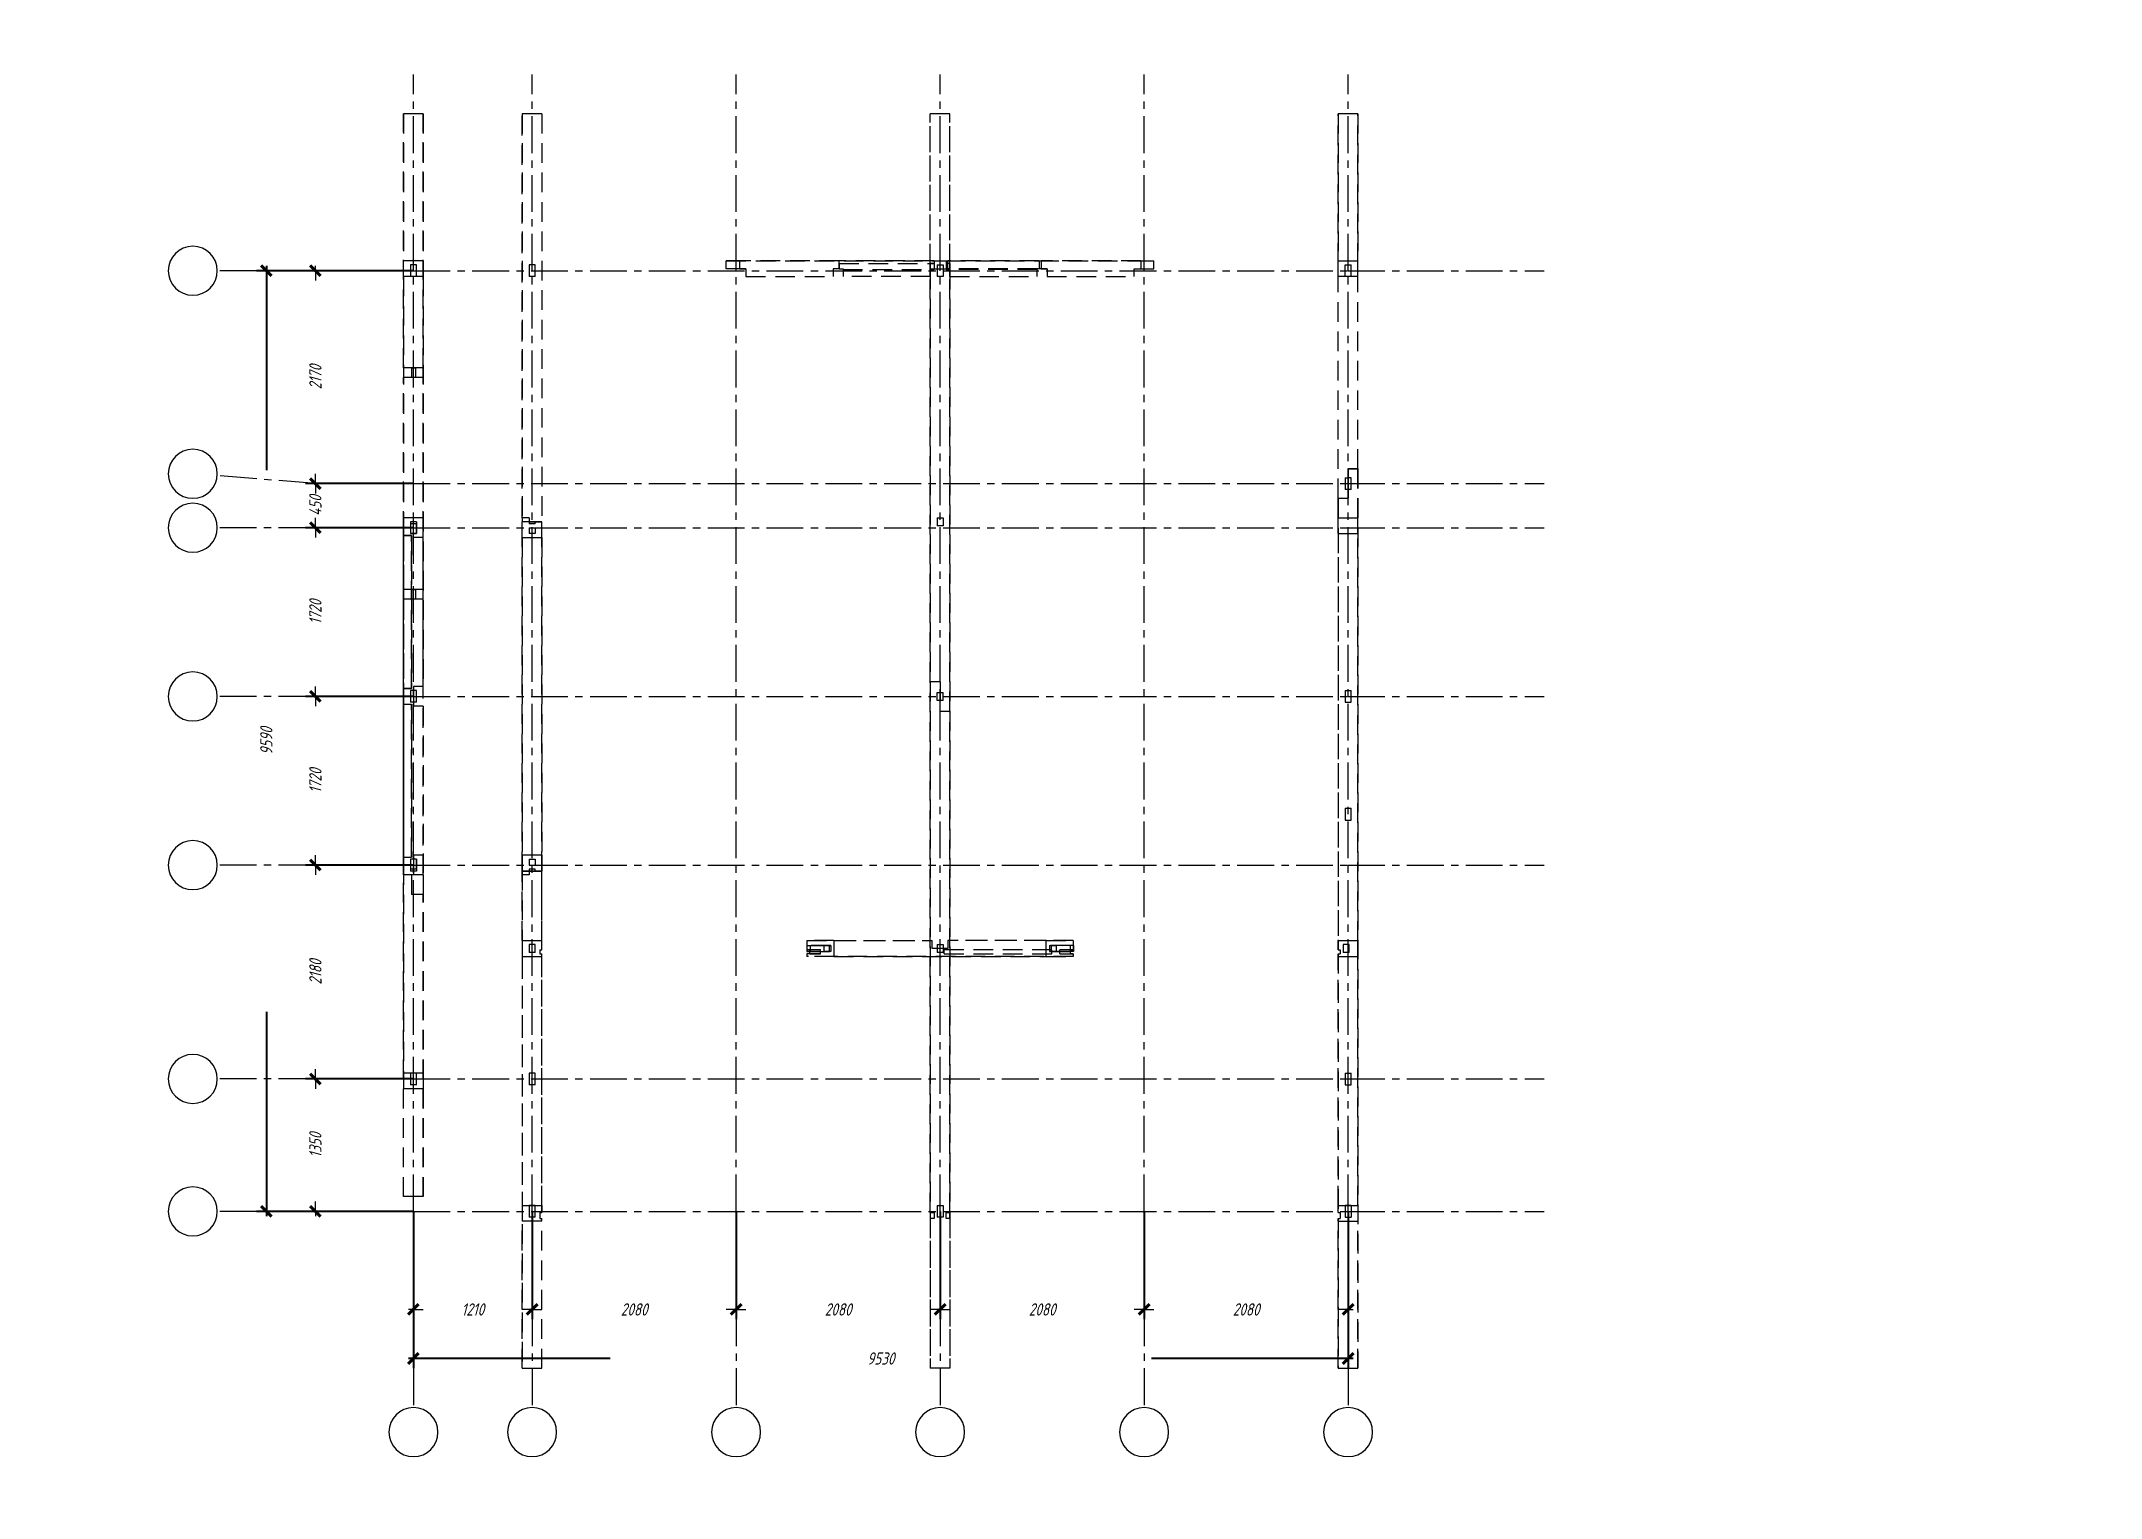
# Model space of a CAD drawing. Header units: millimetres. Extents: x 0 to 10920, y 0 to 297.
# Drawn here: x 3780 to 4200, y 0 to 297 of the extents above; entities that cross this region are included whole.
import ezdxf

# ---------------------------------------------------------------- set-up
doc = ezdxf.new("R2010")
doc.units = ezdxf.units.MM
for name, pattern in [('K5LT_AXLED', [12, 7.5, -1.5, 1.5, -1.5]), ('K5LT_BASIC', [0]), ('K5LT_DASHED', [6, 4, -2]), ('K5LT_THIN', [0])]:
    doc.linetypes.add(name, pattern=pattern)
doc.layers.add('Системный слой', color=7, linetype='Continuous')
doc.styles.add('KDIMTEXTSTYLE', font='GOST_AU.SHX', dxfattribs={"width": 0.96, "oblique": 15, "height": 5})
doc.styles.add('KTEXTSTYLE', font='GOST_AU.SHX', dxfattribs={"width": 0.96, "height": 5})
doc.dimstyles.new('KDIMSTYLE (0.02)', dxfattribs={"dimtxt": 5, "dimasz": 1, "dimexe": 2, "dimexo": 0, "dimgap": 1, "dimtad": 1, "dimlfac": 50, "dimtxsty": 'KDIMTEXTSTYLE', "dimsah": 1, "dimcen": 0, "dimdle": 1, "dimadec": 0, "dimazin": 0, "dimtfac": 0.667, "dimtmove": 0, "dimatfit": 3, "dimfxl": 0, "dimtvp": 1, "dimtolj": 1, "dimtzin": 0, "dimarcsym": 0})

msp = doc.modelspace()

# ---------------------------------------------------------------- blocks, each defined once
blk = doc.blocks.new('U286')
at = {"layer": 'Системный слой', "color": 30, "linetype": 'K5LT_AXLED', "lineweight": 18}
for p, q in [((3835.91416956528, 58.4019691759321), (3815.91416956528, 58.4019691759321)), ((3855.91416956528, 58.4019691759321), (3835.91416956528, 58.4019691759321)), ((3855.91416956528, 58.4019691759321), (4046.514169565281, 58.40196917593208)), ((4046.514169565281, 58.40196917593208), (4086.514169565281, 58.40196917593208))]:
    blk.add_line(p, q, dxfattribs=at)
at = {"layer": 'Системный слой', "color": 7, "linetype": 'K5LT_THIN', "lineweight": 18}
blk.add_arc((3810.91416956528, 58.4019691759321), 5, 0, 359.999994270422, dxfattribs=at)
blk = doc.blocks.new('U287')
at = {"layer": 'Системный слой', "color": 30, "linetype": 'K5LT_AXLED', "lineweight": 18}
for p, q in [((3835.91416956528, 85.4019691759321), (3815.91416956528, 85.4019691759321)), ((3855.91416956528, 85.4019691759321), (3835.91416956528, 85.4019691759321)), ((3855.91416956528, 85.4019691759321), (4046.514169565281, 85.40196917593208)), ((4046.514169565281, 85.40196917593208), (4086.514169565281, 85.40196917593208))]:
    blk.add_line(p, q, dxfattribs=at)
at = {"layer": 'Системный слой', "color": 7, "linetype": 'K5LT_THIN', "lineweight": 18}
blk.add_arc((3810.91416956528, 85.4019691759321), 5, 0, 359.999994270422, dxfattribs=at)
blk = doc.blocks.new('U288')
at = {"layer": 'Системный слой', "color": 30, "linetype": 'K5LT_AXLED', "lineweight": 18}
for p, q in [((3835.91416956528, 129.0019691759321), (3815.91416956528, 129.0019691759321)), ((3855.91416956528, 129.0019691759321), (3835.91416956528, 129.0019691759321)), ((3855.91416956528, 129.0019691759321), (4046.514169565281, 129.0019691759321)), ((4046.514169565281, 129.0019691759321), (4086.514169565281, 129.0019691759321))]:
    blk.add_line(p, q, dxfattribs=at)
at = {"layer": 'Системный слой', "color": 7, "linetype": 'K5LT_THIN', "lineweight": 18}
blk.add_arc((3810.91416956528, 129.0019691759321), 5, 0, 359.999994270422, dxfattribs=at)
blk = doc.blocks.new('U289')
at = {"layer": 'Системный слой', "color": 30, "linetype": 'K5LT_AXLED', "lineweight": 18}
for p, q in [((3835.91416956528, 163.4019691759321), (3815.91416956528, 163.4019691759321)), ((3855.91416956528, 163.4019691759321), (3835.91416956528, 163.4019691759321)), ((3855.91416956528, 163.4019691759321), (4046.514169565281, 163.4019691759321)), ((4046.514169565281, 163.4019691759321), (4086.514169565281, 163.4019691759321))]:
    blk.add_line(p, q, dxfattribs=at)
at = {"layer": 'Системный слой', "color": 7, "linetype": 'K5LT_THIN', "lineweight": 18}
blk.add_arc((3810.91416956528, 163.4019691759321), 5, 0, 359.999994270422, dxfattribs=at)
blk = doc.blocks.new('U290')
at = {"layer": 'Системный слой', "color": 30, "linetype": 'K5LT_AXLED', "lineweight": 18}
for p, q in [((3835.91416956528, 197.8019691759321), (3815.91416956528, 197.8019691759321)), ((3855.91416956528, 197.8019691759321), (3835.91416956528, 197.8019691759321)), ((3855.91416956528, 197.8019691759321), (4046.514169565281, 197.8019691759321)), ((4046.514169565281, 197.8019691759321), (4086.514169565281, 197.8019691759321))]:
    blk.add_line(p, q, dxfattribs=at)
at = {"layer": 'Системный слой', "color": 7, "linetype": 'K5LT_THIN', "lineweight": 18}
blk.add_arc((3810.91416956528, 197.8019691759321), 5, 0, 359.999994270422, dxfattribs=at)
blk = doc.blocks.new('U291')
at = {"layer": 'Системный слой', "color": 30, "linetype": 'K5LT_AXLED', "lineweight": 18}
for p, q in [((3835.91416956528, 206.8019691759321), (3815.898245957961, 208.4032430645177)), ((3855.91416956528, 206.8019691759321), (3835.91416956528, 206.8019691759321)), ((3855.91416956528, 206.8019691759321), (4046.514169565281, 206.8019691759321)), ((4046.514169565281, 206.8019691759321), (4086.514169565281, 206.8019691759321))]:
    blk.add_line(p, q, dxfattribs=at)
at = {"layer": 'Системный слой', "color": 7, "linetype": 'K5LT_THIN', "lineweight": 18}
blk.add_arc((3810.91416956528, 208.8019691759321), 5, 0, 359.999994270422, dxfattribs=at)
blk = doc.blocks.new('U292')
at = {"layer": 'Системный слой', "color": 30, "linetype": 'K5LT_AXLED', "lineweight": 18}
for p, q in [((3835.91416956528, 250.2019691759321), (3815.91416956528, 250.2019691759321)), ((3855.91416956528, 250.2019691759321), (3835.91416956528, 250.2019691759321)), ((3855.91416956528, 250.2019691759321), (4046.514169565281, 250.2019691759321)), ((4046.514169565281, 250.2019691759321), (4086.514169565281, 250.2019691759321))]:
    blk.add_line(p, q, dxfattribs=at)
at = {"layer": 'Системный слой', "color": 7, "linetype": 'K5LT_THIN', "lineweight": 18}
blk.add_arc((3810.91416956528, 250.2019691759321), 5, 0, 359.999994270422, dxfattribs=at)
blk = doc.blocks.new('U293')
at = {"layer": 'Системный слой', "color": 30, "linetype": 'K5LT_AXLED', "lineweight": 18}
for p, q in [((3855.91416956528, 250.2019691759321), (3855.91416956528, 290.2019691759321)), ((3855.91416956528, 58.4019691759321), (3855.91416956528, 250.2019691759321)), ((3855.91416956528, 58.4019691759321), (3855.91416956528, 38.4019691759321)), ((3855.91416956528, 38.4019691759321), (3855.91416956528, 18.4019691759321))]:
    blk.add_line(p, q, dxfattribs=at)
at = {"layer": 'Системный слой', "color": 7, "linetype": 'K5LT_THIN', "lineweight": 18}
blk.add_arc((3855.91416956528, 13.4019691759321), 5, 0, 359.999994270422, dxfattribs=at)
blk = doc.blocks.new('U294')
at = {"layer": 'Системный слой', "color": 30, "linetype": 'K5LT_AXLED', "lineweight": 18}
for p, q in [((3880.11416956528, 250.2019691759321), (3880.11416956528, 290.2019691759321)), ((3880.11416956528, 58.4019691759321), (3880.11416956528, 250.2019691759321)), ((3880.11416956528, 58.4019691759321), (3880.11416956528, 38.4019691759321)), ((3880.11416956528, 38.4019691759321), (3880.11416956528, 18.4019691759321))]:
    blk.add_line(p, q, dxfattribs=at)
at = {"layer": 'Системный слой', "color": 7, "linetype": 'K5LT_THIN', "lineweight": 18}
blk.add_arc((3880.11416956528, 13.4019691759321), 5, 0, 359.999994270422, dxfattribs=at)
blk = doc.blocks.new('U295')
at = {"layer": 'Системный слой', "color": 30, "linetype": 'K5LT_AXLED', "lineweight": 18}
for p, q in [((3921.71416956528, 250.2019691759321), (3921.71416956528, 290.2019691759321)), ((3921.71416956528, 58.40196917593209), (3921.71416956528, 250.2019691759321)), ((3921.71416956528, 58.40196917593209), (3921.71416956528, 38.40196917593209)), ((3921.71416956528, 38.40196917593209), (3921.71416956528, 18.40196917593209))]:
    blk.add_line(p, q, dxfattribs=at)
at = {"layer": 'Системный слой', "color": 7, "linetype": 'K5LT_THIN', "lineweight": 18}
blk.add_arc((3921.71416956528, 13.40196917593209), 5, 0, 359.999994270422, dxfattribs=at)
blk = doc.blocks.new('U296')
at = {"layer": 'Системный слой', "color": 30, "linetype": 'K5LT_AXLED', "lineweight": 18}
for p, q in [((3963.31416956528, 250.2019691759321), (3963.31416956528, 290.2019691759321)), ((3963.31416956528, 58.40196917593209), (3963.31416956528, 250.2019691759321)), ((3963.31416956528, 58.40196917593209), (3963.31416956528, 38.40196917593209)), ((3963.31416956528, 38.40196917593209), (3963.31416956528, 18.40196917593209))]:
    blk.add_line(p, q, dxfattribs=at)
at = {"layer": 'Системный слой', "color": 7, "linetype": 'K5LT_THIN', "lineweight": 18}
blk.add_arc((3963.31416956528, 13.40196917593209), 5, 0, 359.999994270422, dxfattribs=at)
blk = doc.blocks.new('U297')
at = {"layer": 'Системный слой', "color": 30, "linetype": 'K5LT_AXLED', "lineweight": 18}
for p, q in [((4004.91416956528, 250.2019691759321), (4004.91416956528, 290.2019691759321)), ((4004.91416956528, 58.40196917593209), (4004.91416956528, 250.2019691759321)), ((4004.91416956528, 58.40196917593209), (4004.91416956528, 38.40196917593209)), ((4004.91416956528, 38.40196917593209), (4004.91416956528, 18.40196917593209))]:
    blk.add_line(p, q, dxfattribs=at)
at = {"layer": 'Системный слой', "color": 7, "linetype": 'K5LT_THIN', "lineweight": 18}
blk.add_arc((4004.91416956528, 13.40196917593209), 5, 0, 359.999994270422, dxfattribs=at)
blk = doc.blocks.new('U298')
at = {"layer": 'Системный слой', "color": 30, "linetype": 'K5LT_AXLED', "lineweight": 18}
for p, q in [((4046.514169565281, 250.2019691759321), (4046.514169565281, 290.2019691759321)), ((4046.514169565281, 58.40196917593208), (4046.514169565281, 250.2019691759321)), ((4046.514169565281, 58.40196917593208), (4046.514169565281, 38.40196917593208)), ((4046.514169565281, 38.40196917593208), (4046.514169565281, 18.40196917593208))]:
    blk.add_line(p, q, dxfattribs=at)
at = {"layer": 'Системный слой', "color": 7, "linetype": 'K5LT_THIN', "lineweight": 18}
blk.add_arc((4046.514169565281, 13.40196917593208), 5, 0, 359.999994270422, dxfattribs=at)
blk = doc.blocks.new('U285')
at = {"layer": 'Системный слой'}
for name in ['U293', 'U294', 'U295', 'U296', 'U297', 'U298', 'U292', 'U291', 'U290', 'U289', 'U288', 'U287', 'U286']:
    blk.add_blockref(name, (0, 0), dxfattribs=at)
blk = doc.blocks.new('U314')
at = {"layer": 'Системный слой', "color": 7, "linetype": 'K5LT_DASHED', "lineweight": 18}
for p, q in [((3853.914164885279, 282.2018772059321), (3853.914175225279, 252.201948305932)), ((3857.914177765279, 282.2018589059321), (3853.914180225279, 282.201857525932)), ((3853.914198085279, 230.401954265932), (3853.914180225279, 282.201857525932)), ((3857.914163025279, 282.201878585932), (3857.914173365279, 252.201949685932)), ((3857.914195605279, 230.401955625932), (3857.914177765279, 282.2018589059321)), ((3878.114121745279, 199.801905665932), (3878.114093345279, 282.2019462659321)), ((3882.114105205279, 282.201927945932), (3878.114104945279, 282.2019265859321)), ((3878.114104945279, 282.2019265859321), (3878.114133625279, 199.002003825932)), ((3882.114105205279, 282.201927945932), (3882.114133885279, 199.0020052059321)), ((3965.314149085279, 282.2021648259321), (3961.314139465279, 282.2021634459321)), ((3961.314149965279, 251.6822335459321), (3961.314139465279, 282.2021634459321)), ((3961.314180665279, 166.402028685932), (3961.314140765279, 282.2021831259321)), ((3965.314159605279, 251.6822335459321), (3965.314149085279, 282.2021648259321)), ((3965.314192985279, 160.4020146859321), (3965.314151025279, 282.2021845059321)), ((4044.514193585279, 203.802004625932), (4044.514193585279, 282.2019265859321)), ((4048.514208685279, 282.2019462659321), (4044.514207805279, 282.2019462659321)), ((4044.514207805279, 282.2019462659321), (4044.514207805279, 252.202009385932)), ((4048.514193845279, 209.802005005932), (4048.514193845279, 282.2019265859321)), ((4048.514208685279, 282.2019462659321), (4048.514208685279, 252.202009385932)), ((3857.914173365279, 252.201949685932), (3853.914175225279, 252.201948305932)), ((3853.914177085279, 249.0019490659321), (3853.914175985279, 252.2019475659321)), ((3857.914174105279, 252.2019489459321), (3857.914175205279, 249.001950445932)), ((3922.400017125279, 252.2021200259321), (3919.714145285279, 252.2021126859321)), ((3919.714145285279, 250.602110645932), (3919.714145285279, 252.2021126859321)), ((3919.714147905279, 252.2021049859321), (3964.914202045279, 252.2021049859321)), ((3942.714173885279, 252.2021200259321), (3922.400017125279, 252.2021200259321)), ((3922.400017125279, 252.2021200259321), (3922.400017125279, 250.6021178659321)), ((3962.114199845279, 252.2021170259321), (3942.714174205279, 252.2021170259321)), ((3942.714174205279, 250.6021149059321), (3942.714174205279, 252.2021170259321)), ((3962.114200125279, 252.2021200259321), (3964.514203385279, 252.2021200259321)), ((3962.114199845279, 252.2021170259321), (3962.114199845279, 250.6021149059321)), ((3964.514203385279, 252.2021200259321), (3964.514203385279, 250.6021178659321)), ((3964.514203005279, 252.2021170259321), (3983.914228665279, 252.2021170259321)), ((3983.514224805279, 252.202106505932), (3964.914202245279, 252.202106505932)), ((3964.914202245279, 250.602104565932), (3964.914202245279, 252.202106505932)), ((3983.514224325279, 252.2021049859321), (4006.914252345279, 252.2021049859321)), ((3983.514224805279, 252.202106505932), (3983.514224805279, 250.602104565932)), ((4004.228309685279, 252.2021200259321), (3983.914229625279, 252.2021200259321)), ((3983.914229625279, 252.2021200259321), (3983.914229625279, 250.602121445932)), ((4004.228309685279, 252.2021200259321), (4006.914256645279, 252.2021126859321)), ((4004.228309685279, 252.2021200259321), (4004.228309685279, 250.6021178659321)), ((4006.914252345279, 250.602103085932), (4006.914252345279, 252.2021049859321)), ((4044.514207085279, 249.002007965932), (4044.514207085279, 252.2020086459321)), ((4044.514207805279, 252.202009385932), (4048.514208685279, 252.202009385932)), ((4048.514207945279, 249.002007965932), (4048.514207945279, 252.2020086459321)), ((3857.914174465279, 249.0019511659321), (3853.914176325279, 249.0019497859321)), ((3853.914176325279, 249.0019497859321), (3853.914232285279, 86.6020332459321)), ((3856.514213145279, 251.401946585932), (3855.314213845279, 251.401946165932)), ((3855.314213845279, 251.401946165932), (3855.314214665279, 249.0019479659321)), ((3856.514218465279, 249.001944005932), (3855.314219205279, 249.001943585932)), ((3856.514218465279, 249.001944005932), (3856.514217645279, 251.4019421059321)), ((3857.914174465279, 249.0019511659321), (3857.914203285279, 165.401996805932)), ((3880.714145425279, 251.402012185932), (3879.514145285279, 251.4020117859321)), ((3879.514145285279, 251.4020117859321), (3879.514146105279, 249.002011925932)), ((3880.714149605279, 249.002007985932), (3879.514149525279, 249.002007565932)), ((3880.714149605279, 249.002007985932), (3880.714148785279, 251.4020077259321)), ((3922.400017125279, 250.6021178659321), (3919.714145285279, 250.602110645932)), ((3923.714152705279, 250.602103085932), (3919.714147905279, 250.602103085932)), ((3922.400017125279, 250.6021178659321), (3923.714148185279, 250.6021178659321)), ((3923.714148185279, 250.6021178659321), (3923.714148185279, 249.0021157059321)), ((3923.714148185279, 249.0021157059321), (3941.514171765279, 249.0021157059321)), ((3941.514171765279, 250.6021178659321), (3941.514171765279, 249.0021157059321)), ((3942.714175465279, 250.602103085932), (3941.514173525279, 250.602103085932)), ((3942.714175305279, 251.682118405932), (3962.114198845279, 251.682118405932)), ((3942.714175305279, 251.682118405932), (3942.714175305279, 250.602104565932)), ((3942.714175305279, 250.602104565932), (3943.514175785279, 250.602104565932)), ((3943.514174485279, 250.442130185932), (3943.514174485279, 249.0021157059321)), ((3961.314199045279, 249.0021157059321), (3943.514174485279, 249.0021157059321)), ((3943.514175785279, 250.602104565932), (3943.514175785279, 250.4421168859321)), ((3943.514175785279, 250.4421168859321), (3961.314197865279, 250.4421168859321)), ((3962.114209885279, 251.6822335459321), (3961.314149965279, 251.6822335459321)), ((3961.314150405279, 250.4422305659321), (3961.314179365279, 166.402026965932)), ((3961.314150565279, 251.682240185932), (3961.314150985279, 250.442237125932)), ((3961.314150985279, 250.442237125932), (3962.114210525279, 250.442237125932)), ((3961.314197865279, 250.4421168859321), (3961.314197865279, 250.602104565932)), ((3961.314197865279, 250.602104565932), (3962.114198845279, 250.602104565932)), ((3961.314199045279, 249.0021157059321), (3961.314199045279, 250.442130185932)), ((3962.114198845279, 251.682118405932), (3962.114198845279, 250.602104565932)), ((3962.114198685279, 250.602103085932), (3964.914202045279, 250.602103085932)), ((3962.114200125279, 250.6021178659321), (3964.514203385279, 250.6021178659321)), ((3962.114209885279, 251.6822335459321), (3962.114209885279, 250.4422305659321)), ((3962.714182285279, 251.4022369259321), (3963.914185245279, 251.4022373459321)), ((3962.714182285279, 251.4022369259321), (3962.714183125279, 249.002231465932)), ((3963.914186065279, 249.0022318659321), (3962.714183125279, 249.002231465932)), ((3963.914185245279, 251.4022373459321), (3963.914186065279, 249.0022318659321)), ((3965.314204065279, 250.6021149059321), (3964.514203005279, 250.6021149059321)), ((3964.514215665279, 250.4422305659321), (3965.314160025279, 250.4422305659321)), ((3965.314160505279, 251.682240545932), (3964.514216505279, 251.682240545932)), ((3964.514216505279, 251.682240545932), (3964.514216505279, 250.442237465932)), ((3965.314202725279, 250.602104565932), (3964.914202245279, 250.602104565932)), ((3965.314160025279, 250.4422305659321), (3965.314191065279, 160.4020138859321)), ((3965.314160505279, 251.682240545932), (3965.314160945279, 250.442237465932)), ((3965.314202525279, 249.002101165932), (3965.314202525279, 250.6021156059321)), ((3983.114223825279, 250.602104565932), (3965.314202725279, 250.602104565932)), ((3965.314204065279, 250.6021149059321), (3965.314204065279, 250.4421272259321)), ((3965.314204465279, 249.0021157059321), (3965.314204465279, 250.442130185932)), ((3983.114228045279, 250.442130185932), (3965.314204465279, 250.442130185932)), ((3965.314204465279, 249.0021157059321), (3983.114228045279, 249.0021157059321)), ((3983.114223345279, 249.002101165932), (3983.114223345279, 250.6021156059321)), ((3983.514224805279, 250.602104565932), (3983.114223825279, 250.602104565932)), ((3983.914228665279, 250.602117685932), (3983.114227105279, 250.602117685932)), ((3983.114227105279, 250.602117685932), (3983.114227105279, 250.4421272259321)), ((3983.114228045279, 249.0021157059321), (3983.114228045279, 250.442130185932)), ((3985.114225745279, 250.602102685932), (3983.514224325279, 250.602102685932)), ((3983.914229625279, 250.602121445932), (3985.114230745279, 250.602121445932)), ((3985.114230745279, 250.602121445932), (3985.114230745279, 249.0021157059321)), ((3985.114230745279, 249.0021157059321), (4002.914255325279, 249.0021157059321)), ((4002.914247565279, 250.602103085932), (4006.914252345279, 250.602103085932)), ((4002.914255325279, 249.0021157059321), (4002.914255325279, 250.6021178659321)), ((4002.914255325279, 250.6021178659321), (4004.228309685279, 250.6021178659321)), ((4004.228309685279, 250.6021178659321), (4006.914256645279, 250.602110645932)), ((4044.514207805279, 203.8020121459321), (4044.514207805279, 249.0020086859321)), ((4048.514208685279, 249.0020086859321), (4044.514207805279, 249.0020086859321)), ((4045.914198005279, 249.002011925932), (4045.914198005279, 251.402012185932)), ((4045.914198005279, 251.402012185932), (4047.114198125279, 251.402012185932)), ((4047.114198125279, 249.002011925932), (4045.914198005279, 249.002011925932)), ((4047.114198125279, 249.002011925932), (4047.114198125279, 251.402012185932)), ((4048.514208685279, 209.8020134659321), (4048.514208685279, 249.0020086859321)), ((3855.514220565279, 230.401955965932), (3853.914196545279, 230.401955425932)), ((3853.914196545279, 230.401955425932), (3853.914197245279, 228.401956905932)), ((3855.514221265279, 228.4019574459321), (3853.914197245279, 228.401956905932)), ((3857.914195605279, 230.401955625932), (3853.914198085279, 230.401954265932)), ((3857.914196305279, 228.401957145932), (3853.914198765279, 228.4019557659321)), ((3853.914213665279, 185.201982185932), (3853.914198765279, 228.4019557659321)), ((3855.514219065279, 230.401957145932), (3856.314218585279, 230.4019574059321)), ((3855.514219065279, 230.401957145932), (3855.514219745279, 228.401958585932)), ((3856.314219285279, 228.401958865932), (3855.514219745279, 228.401958585932)), ((3856.314218585279, 230.4019574059321), (3856.314219285279, 228.401958865932)), ((3857.914194145279, 230.401956805932), (3856.314220085279, 230.4019562459321)), ((3857.914194825279, 228.4019582859321), (3856.314220785279, 228.401957725932)), ((3857.914194825279, 228.4019582859321), (3857.914194145279, 230.401956805932)), ((3857.914211185279, 185.201983545932), (3857.914196305279, 228.401957145932)), ((4045.914198005279, 208.0020073459321), (4046.514198065279, 208.0020073459321)), ((4045.914198005279, 208.0020073459321), (4045.914198005279, 205.6020070859321)), ((4046.514193705279, 209.802005005932), (4046.514193705279, 208.0020049059321)), ((4046.514193705279, 208.0020049059321), (4046.514193705279, 209.802005005932)), ((4046.514198065279, 208.0020073459321), (4046.514198065279, 205.6020070859321)), ((4047.114198125279, 208.0020073459321), (4046.514198065279, 208.0020073459321)), ((4046.514198065279, 205.6020070859321), (4046.514198065279, 208.0020073459321)), ((4046.514208245279, 203.8020121459321), (4046.514208245279, 209.8020134659321)), ((4046.514208245279, 209.8020134659321), (4048.514208685279, 209.8020134659321)), ((4048.514208685279, 209.8020134659321), (4046.514208245279, 209.8020134659321)), ((4046.514208245279, 209.8020134659321), (4046.514208245279, 203.8020121459321)), ((4047.114198125279, 205.6020070859321), (4047.114198125279, 208.0020073459321)), ((4048.514193845279, 209.802005005932), (4048.514193845279, 26.40207624593197)), ((4048.514208685279, 199.801935025932), (4048.514208685279, 209.8020134659321)), ((4044.514193585279, 203.802004625932), (4044.514193585279, 111.7219983659321)), ((4044.514207805279, 203.8020121459321), (4046.514208245279, 203.8020121459321)), ((4044.514207805279, 199.801935025932), (4044.514207805279, 203.8020121459321)), ((4044.514207805279, 203.8020121459321), (4046.514208245279, 203.8020121459321)), ((4046.514198065279, 205.6020070859321), (4045.914198005279, 205.6020070859321)), ((4046.514193705279, 205.6020047459321), (4046.514193705279, 203.802004625932)), ((4046.514193705279, 203.802004625932), (4046.514193705279, 205.6020047459321)), ((4047.114198125279, 205.6020070859321), (4046.514198065279, 205.6020070859321)), ((3853.914070225279, 127.0019536059321), (3853.914045145279, 199.8019477259321)), ((3857.914065285279, 199.801942205932), (3853.914060505279, 199.801940825932)), ((3853.914060505279, 199.801940825932), (3853.914061745279, 196.2020504659321)), ((3853.914191925279, 196.201999685932), (3853.914191925279, 199.801999525932)), ((3855.914206885279, 199.801992625932), (3853.914207285279, 199.801992625932)), ((3853.914207285279, 127.002007105932), (3853.914207285279, 199.801992625932)), ((3856.514063165279, 198.601941405932), (3855.314061665279, 198.601940985932)), ((3855.314061665279, 198.601940985932), (3855.314062345279, 196.6020528659321)), ((3856.514216205279, 199.001979645932), (3855.314216805279, 199.001979225932)), ((3855.314216805279, 199.001979225932), (3855.314217645279, 196.601980025932)), ((3855.914191845279, 195.8019997059321), (3855.914191845279, 199.801999525932)), ((3856.514068325279, 196.6020513459321), (3856.514067645279, 198.6019393859321)), ((3856.514216205279, 199.001979645932), (3856.514217025279, 196.6019804459321)), ((3857.914090385279, 127.001959385932), (3857.914065285279, 199.801942205932)), ((3882.114064445279, 199.002073785932), (3878.114061265279, 199.0020704659321)), ((3878.114062365279, 195.8019598059321), (3878.114061265279, 199.0020704659321)), ((3878.114094005279, 127.8019610659321), (3878.114069465279, 199.002065685932)), ((3879.487625525279, 199.801906145932), (3878.114124645279, 199.801903945932)), ((3878.114124645279, 199.801903945932), (3878.114124905279, 199.002008925932)), ((3879.487635145279, 199.002011085932), (3878.114124905279, 199.002008925932)), ((3882.114133885279, 199.0020052059321), (3878.114133625279, 199.002003825932)), ((3879.487625525279, 199.801906145932), (3879.487635145279, 199.002011085932)), ((3879.487635145279, 199.002011085932), (3882.114122905279, 199.0020119859321)), ((3879.514072125279, 197.8020654859321), (3880.714073945279, 197.802065885932)), ((3879.514072125279, 197.8020654859321), (3879.514072545279, 196.6020640659321)), ((3880.714149405279, 198.602010565932), (3879.514149165279, 198.602010145932)), ((3880.714156125279, 199.0020060859321), (3879.514156005279, 199.0020056659321)), ((3879.514156005279, 199.0020056659321), (3879.514156005279, 198.6020061059321)), ((3880.714073945279, 197.802065885932), (3880.714074365279, 196.6020644859321)), ((3880.714149405279, 198.602010565932), (3880.714149405279, 199.002010145932)), ((3882.114065545279, 195.8019629859321), (3882.114064445279, 199.002073785932)), ((3882.114099865279, 127.801962445932), (3882.114075345279, 199.0020670459321)), ((3962.714211505279, 199.802110285932), (3963.914214465279, 199.802110705932)), ((3962.714211505279, 199.802110285932), (3962.714212065279, 198.2021067659321)), ((3963.914215005279, 198.2021071859321), (3962.714212065279, 198.2021067659321)), ((3963.914214465279, 199.802110705932), (3963.914215005279, 198.2021071859321)), ((4044.514207085279, 196.6019340059321), (4044.514207085279, 199.8019346859321)), ((4044.514207085279, 199.8019346859321), (4048.514207945279, 199.8019346859321)), ((4048.514207945279, 196.6019340059321), (4048.514207945279, 199.8019346859321)), ((3853.914060205279, 196.202051085932), (3855.514069505279, 196.202051085932)), ((3853.914060205279, 196.202051085932), (3853.914070945279, 165.002013245932)), ((3853.914193465279, 165.0020009059321), (3853.914193465279, 196.201999045932)), ((3855.514193365279, 196.201999045932), (3853.914193465279, 196.201999045932)), ((3856.514068325279, 196.6020513459321), (3855.314066885279, 196.602050945932)), ((3855.314217645279, 196.601980025932), (3856.514217025279, 196.6019804459321)), ((3855.514069505279, 196.202051085932), (3855.514069505279, 165.002013245932)), ((3855.514193365279, 165.0020009059321), (3855.514193365279, 196.201999045932)), ((3857.914206485279, 195.801993425932), (3855.914206885279, 195.801993425932)), ((3857.914206485279, 165.401999465932), (3857.914206485279, 195.801993425932)), ((3878.114058965279, 195.801961645932), (3878.114081285279, 131.001960765932)), ((3878.114062365279, 195.8019598059321), (3882.114065545279, 195.8019629859321)), ((3880.714074365279, 196.6020644859321), (3879.514072545279, 196.6020640659321)), ((3882.114065465279, 195.8019630259321), (3882.114087785279, 131.0019621459321)), ((4044.514207805279, 196.6019343259321), (4048.514208685279, 196.6019343259321)), ((4044.514207805279, 196.6019343259321), (4044.514207805279, 113.601971105932)), ((4048.514208685279, 113.601971105932), (4048.514208685279, 196.6019343259321)), ((3855.514228365279, 185.2019831859321), (3853.914212125279, 185.201982645932)), ((3853.914212125279, 185.201982645932), (3853.914212805279, 183.2019841259321)), ((3857.914211185279, 185.201983545932), (3853.914213665279, 185.201982185932)), ((3855.514226845279, 185.201983645932), (3856.314226385279, 185.201983925932)), ((3855.514226845279, 185.201983645932), (3855.514227525279, 183.2019851059321)), ((3856.314226385279, 185.201983925932), (3856.314227065279, 183.2019853859321)), ((3857.914209725279, 185.201984025932), (3856.314227865279, 185.201983465932)), ((3857.914210405279, 183.201985505932), (3857.914209725279, 185.201984025932)), ((3855.514229045279, 183.201984665932), (3853.914212805279, 183.2019841259321)), ((3857.914211885279, 183.2019850659321), (3853.914214345279, 183.2019836859321)), ((3853.914256325279, 61.40212604593209), (3853.914214345279, 183.2019836859321)), ((3856.314227065279, 183.2019853859321), (3855.514227525279, 183.2019851059321)), ((3857.914210405279, 183.201985505932), (3856.314228565279, 183.2019849459321)), ((3857.914218005279, 165.401995225932), (3857.914211885279, 183.2019850659321)), ((3855.514069505279, 165.002013245932), (3853.914070945279, 165.002013245932)), ((3853.914073585279, 161.802009265932), (3853.914072485279, 165.0020130859321)), ((3853.914191925279, 161.802001185932), (3853.914191925279, 165.0020010459321)), ((3853.914193465279, 165.0020009059321), (3855.514193365279, 165.0020009059321)), ((3856.514069625279, 164.6020130459321), (3855.314068145279, 164.6020126259321)), ((3855.314068145279, 164.6020126259321), (3855.314068965279, 162.2020100659321)), ((3857.914203285279, 165.401996805932), (3855.914204205279, 165.4019961059321)), ((3857.914206485279, 165.401999465932), (3855.914206885279, 165.401999465932)), ((3855.914206885279, 165.401999465932), (3855.914206885279, 161.402000265932)), ((3855.914219245279, 165.4019945459321), (3855.914220625279, 161.4019970059321)), ((3856.514074945279, 162.202010145932), (3856.514074125279, 164.602012605932)), ((3961.314216665279, 58.1617675659321), (3961.314179365279, 166.402026965932)), ((3963.314185805279, 166.4020293659321), (3961.314180665279, 166.402028685932)), ((3963.314185805279, 166.4020293659321), (3961.314180665279, 166.402028685932)), ((3961.314180665279, 166.402028685932), (3961.314228905279, 26.40181468593204)), ((3962.714204505279, 162.6020162859321), (3962.714203945279, 164.2020202059321)), ((3962.714203945279, 164.2020202059321), (3963.314185425279, 164.202020405932)), ((3963.314184185279, 166.4020276459321), (3963.314184925279, 164.202020005932)), ((3963.314184185279, 166.4020276459321), (3963.314184925279, 164.202020005932)), ((3963.314185425279, 164.202020405932), (3963.914206885279, 164.2020206259321)), ((3963.314185965279, 162.6020164859321), (3963.314185425279, 164.202020405932)), ((3963.314185965279, 162.6020164859321), (3963.314185425279, 164.202020405932)), ((3963.314185805279, 166.4020293659321), (3963.314187865279, 160.402013985932)), ((3963.314187865279, 160.402013985932), (3963.314185805279, 166.4020293659321)), ((3963.914207445279, 162.602016685932), (3963.914206885279, 164.2020206259321)), ((4045.914193665279, 164.602002085932), (4047.114193745279, 164.602002085932)), ((4045.914193665279, 164.602002085932), (4045.914193665279, 162.202001925932)), ((4047.114198125279, 162.2020022459321), (4047.114198125279, 164.602002505932)), ((3853.914072065279, 161.802009365932), (3855.514069505279, 161.802009365932)), ((3853.914072065279, 161.802009365932), (3853.914082805279, 130.601971505932)), ((3853.914193465279, 130.602002925932), (3853.914193465279, 161.802001085932)), ((3853.914193465279, 161.802001085932), (3855.514193365279, 161.802001085932)), ((3856.514074945279, 162.202010145932), (3855.314073505279, 162.202009745932)), ((3855.514069505279, 161.802009365932), (3855.514069505279, 130.601971505932)), ((3855.514193365279, 130.602002925932), (3855.514193365279, 161.802001085932)), ((3857.914191765279, 161.402001205932), (3855.914191845279, 161.402001205932)), ((3857.914219385279, 161.401997705932), (3855.914220625279, 161.4019970059321)), ((3857.914191765279, 161.402001205932), (3857.914191765279, 131.002002525932)), ((3857.914204665279, 161.401998645932), (3857.914230425279, 86.60203462593199)), ((3857.914231245279, 127.0020244659321), (3857.914219385279, 161.401997705932)), ((3963.314185965279, 162.6020164859321), (3962.714204505279, 162.6020162859321)), ((3963.314186245279, 160.402013205932), (3963.314185485279, 162.602016145932)), ((3963.314186245279, 160.402013205932), (3963.314185485279, 162.602016145932)), ((3963.914207445279, 162.602016685932), (3963.314185965279, 162.6020164859321)), ((3963.314186245279, 160.402013205932), (3965.314191065279, 160.4020138859321)), ((3963.314187865279, 160.402013985932), (3965.314192985279, 160.4020146859321)), ((3965.314226285279, 58.1617675659321), (3965.314191065279, 160.4020138859321)), ((3965.314192985279, 160.4020146859321), (3965.314239165279, 26.40181606593207)), ((4045.914198005279, 162.2020022459321), (4047.114198125279, 162.2020022459321)), ((4045.914193665279, 140.6020005259321), (4047.114193745279, 140.6020005259321)), ((4045.914193665279, 140.6020005259321), (4045.914193665279, 138.202000365932)), ((4047.114198125279, 138.2019995659321), (4047.114198125279, 140.601999825932)), ((4045.914198005279, 138.2019995659321), (4047.114198125279, 138.2019995659321)), ((3853.914082805279, 130.601971505932), (3855.514069505279, 130.601971505932)), ((3853.914084345279, 130.601971885932), (3853.914085585279, 127.0019580059321)), ((3853.914191925279, 130.602002545932), (3853.914191925279, 127.0020027059321)), ((3853.914193465279, 130.602002925932), (3855.514193365279, 130.602002925932)), ((3856.514075565279, 130.201970245932), (3855.314074065279, 130.201969825932)), ((3855.314074065279, 130.201969825932), (3855.314074765279, 128.2019759459321)), ((3856.514228045279, 130.2020146659321), (3855.314228665279, 130.2020142459321)), ((3855.314228665279, 130.2020142459321), (3855.314229485279, 127.8020150659321)), ((3857.914191765279, 131.002002525932), (3855.914191845279, 131.002002525932)), ((3855.914206885279, 131.002006305932), (3855.914206885279, 127.002007105932)), ((3856.514080725279, 128.201977625932), (3856.514080045279, 130.201971405932)), ((3856.514228045279, 130.2020146659321), (3856.514228885279, 127.8020154659321)), ((3882.114087865279, 131.0019621659321), (3878.114084705279, 131.0019618659321)), ((3878.114084705279, 131.0019618659321), (3878.114085805279, 127.8019580459321)), ((3879.514084265279, 130.201963005932), (3880.714086085279, 130.201963425932)), ((3879.514084265279, 130.201963005932), (3879.514084665279, 129.001962985932)), ((3880.714086085279, 130.201963425932), (3880.714086485279, 129.001963405932)), ((3882.114087865279, 131.0019621659321), (3882.114088965279, 127.801958205932)), ((3857.914090385279, 127.001959385932), (3853.914085585279, 127.0019580059321)), ((3855.914191845279, 127.0020027059321), (3853.914191925279, 127.0020027059321)), ((3856.514080725279, 128.201977625932), (3855.314079305279, 128.2019772259321)), ((3856.514228885279, 127.8020154659321), (3855.314229485279, 127.8020150659321)), ((3857.914229765279, 127.002024025932), (3855.514246245279, 127.002024025932)), ((3855.514247745279, 127.0020244659321), (3855.514247745279, 123.002026945932)), ((3857.914229765279, 127.002024025932), (3857.914231145279, 123.002026445932)), ((3878.114085805279, 127.8019580459321), (3882.114088965279, 127.801958205932)), ((3878.114151445279, 113.6019713459321), (3878.114146825279, 127.0019940059321)), ((3879.487652685279, 127.0019944659321), (3878.114146825279, 127.0019940059321)), ((3879.487651985279, 127.801994985932), (3878.114149445279, 127.801995585932)), ((3878.114149725279, 127.001995105932), (3878.114149445279, 127.801995585932)), ((3882.114158405279, 127.8020001659321), (3878.114158145279, 127.8019987859321)), ((3878.114158145279, 127.8019987859321), (3878.114193105279, 26.40207624593197)), ((3882.114147445279, 127.801995905932), (3879.487651985279, 127.801994985932)), ((3879.487651985279, 127.801994985932), (3879.487652685279, 127.0019944659321)), ((3879.514084665279, 129.001962985932), (3880.714086485279, 129.001963405932)), ((3879.514161445279, 128.201996825932), (3879.514161445279, 127.801995865932)), ((3880.714168385279, 128.201999765932), (3879.514168265279, 128.201999345932)), ((3880.714168385279, 127.8019988259321), (3879.514168265279, 127.801998425932)), ((3880.714168385279, 127.8019988259321), (3880.714168385279, 128.201999765932)), ((3882.114152325279, 113.601972725932), (3882.114147445279, 127.801995905932)), ((3882.114163965279, 111.7219983659321), (3882.114158405279, 127.8020001659321)), ((3857.914232625279, 123.002026945932), (3855.514247745279, 123.002026945932)), ((3857.914253845279, 61.40212740593211), (3857.914232625279, 123.002026945932)), ((3878.114151445279, 113.6019713459321), (3882.114152325279, 113.601972725932)), ((3878.114152025279, 113.6019716659321), (3878.114153125279, 110.401970985932)), ((3882.114153525279, 111.7219919459321), (3882.114152885279, 113.6019730459321)), ((3941.669430685279, 113.6019222059321), (3936.163895165279, 113.6019286859321)), ((3936.163895165279, 113.6019286859321), (3936.163895165279, 111.721925345932)), ((3936.163895165279, 113.6019286859321), (3961.714203025279, 113.6019286859321)), ((3941.669430685279, 113.6019222059321), (3941.669430685279, 110.401916145932)), ((3941.669430685279, 113.6019222059321), (3961.714204385279, 113.6019222059321)), ((3961.714204385279, 112.0019191659321), (3961.714204385279, 113.6019222059321)), ((3990.464486745279, 113.6019286859321), (3964.914208585279, 113.6019286859321)), ((3984.958954465279, 113.6019222059321), (3964.914210465279, 113.6019222059321)), ((3964.914210465279, 113.6019222059321), (3964.914210465279, 112.0019191659321)), ((3984.958954465279, 113.6019222059321), (3990.464486745279, 113.6019286859321)), ((3984.958954465279, 110.401916145932), (3984.958954465279, 113.6019222059321)), ((3990.464486745279, 113.6019286859321), (3990.464486745279, 111.721925345932)), ((4044.514207085279, 111.7219919459321), (4044.514207085279, 113.601971425932)), ((4044.514207085279, 113.601971425932), (4048.514207945279, 113.601971425932)), ((4048.514207945279, 110.401970745932), (4048.514207945279, 113.601971425932)), ((3878.114152545279, 110.401970645932), (3882.114153425279, 110.4019720259321)), ((3878.114152545279, 110.401970645932), (3878.114170065279, 59.60197902593209)), ((3880.714170445279, 112.8019936859321), (3879.514170305279, 112.8019932859321)), ((3879.514170305279, 112.8019932859321), (3879.514170865279, 111.201993505932)), ((3880.714174365279, 111.201995985932), (3879.514174285279, 111.201995565932)), ((3880.714174365279, 111.201995985932), (3880.714173805279, 112.8019956659321)), ((3881.714182985279, 111.7219983659321), (3882.114163965279, 111.7219983659321)), ((3881.714182985279, 111.7219983659321), (3881.714182985279, 110.9219983059321)), ((3881.714182985279, 110.9219983059321), (3882.114164225279, 110.9219983059321)), ((3882.114170945279, 59.60198040593212), (3882.114153425279, 110.4019720259321)), ((3882.114153985279, 110.401972365932), (3882.114153805279, 110.921991765932)), ((3882.114182405279, 58.16199516593202), (3882.114164225279, 110.9219983059321)), ((3936.105765405279, 112.601923785932), (3936.811109585279, 112.6019256459321)), ((3936.105765405279, 112.601923785932), (3939.627864885279, 112.601920765932)), ((3936.105765405279, 112.601923785932), (3936.105765825279, 111.401921625932)), ((3936.105765825279, 111.401921625932), (3936.811109865279, 111.4019235259321)), ((3936.105765825279, 111.401921625932), (3939.627865285279, 111.4019184859321)), ((3936.714450005279, 111.721924665932), (3936.163895165279, 111.721925345932)), ((3936.163895165279, 111.721925345932), (3938.914163325279, 111.721925345932)), ((3936.714450005279, 110.921923265932), (3936.163895165279, 110.9219239459321)), ((3938.914163325279, 110.9219239459321), (3936.163895165279, 110.9219239459321)), ((3936.163895165279, 110.9219239459321), (3936.163895165279, 110.4019231059321)), ((3941.669430685279, 110.401916145932), (3936.163895165279, 110.4019231059321)), ((3990.464486745279, 110.4019231059321), (3936.163895165279, 110.4019231059321)), ((3936.714450005279, 110.921923265932), (3936.714450005279, 111.721924665932)), ((3938.914163125279, 111.721924665932), (3936.714450005279, 111.721924665932)), ((3936.714450005279, 110.921923265932), (3938.914163125279, 110.921923265932)), ((3941.022216085279, 112.601922025932), (3936.811109585279, 112.6019256459321)), ((3936.811109585279, 112.6019256459321), (3936.811109865279, 111.4019235259321)), ((3936.811109865279, 111.4019235259321), (3941.022216345279, 111.401919765932)), ((3938.914163125279, 110.921923265932), (3938.914163125279, 111.721924665932)), ((3939.627864885279, 112.601920765932), (3940.680574425279, 112.601921125932)), ((3939.627864885279, 112.601920765932), (3939.627865285279, 111.4019184859321)), ((3940.680574845279, 111.4019188459321), (3939.627865285279, 111.4019184859321)), ((3940.680574425279, 112.601921125932), (3941.022216085279, 112.601922025932)), ((3940.680574425279, 112.601921125932), (3940.680574845279, 111.4019188459321)), ((3941.022216345279, 111.401919765932), (3940.680574845279, 111.4019188459321)), ((3941.022216085279, 112.601922025932), (3941.022216345279, 111.401919765932)), ((3941.669430685279, 110.401916145932), (3984.958954465279, 110.401916145932)), ((3964.914210465279, 112.0019191659321), (3961.714204385279, 112.0019191659321)), ((3962.714211505279, 112.801896745932), (3963.914214465279, 112.801897165932)), ((3962.714211505279, 112.801896745932), (3962.714212065279, 111.201893225932)), ((3963.914215005279, 111.201893645932), (3962.714212065279, 111.201893225932)), ((3963.914214465279, 112.801897165932), (3963.914215005279, 111.201893645932)), ((3964.114210205279, 110.9219239459321), (3964.114210205279, 111.721925345932)), ((3986.114255005279, 111.721924665932), (3964.114210365279, 111.721924665932)), ((3964.114210205279, 110.9219239459321), (3986.114254485279, 110.9219239459321)), ((3984.958954465279, 110.401916145932), (3990.464486745279, 110.4019231059321)), ((3989.817272705279, 112.601915665932), (3985.606168685279, 112.6019106059321)), ((3985.606168685279, 112.6019106059321), (3985.947810725279, 112.6019098259321)), ((3985.606168685279, 112.6019106059321), (3985.606168685279, 111.401908345932)), ((3985.606168685279, 111.401908345932), (3989.817272705279, 111.401913545932)), ((3985.947810725279, 111.401907545932), (3985.606168685279, 111.401908345932)), ((3985.947810725279, 112.6019098259321), (3987.000520285279, 112.6019098259321)), ((3985.947810725279, 112.6019098259321), (3985.947810725279, 111.401907545932)), ((3987.000520285279, 111.401907545932), (3985.947810725279, 111.401907545932)), ((3986.114255005279, 110.921923265932), (3986.114255005279, 111.721924665932)), ((3990.522617665279, 112.6019140659321), (3987.000520285279, 112.6019098259321)), ((3987.000520285279, 112.6019098259321), (3987.000520285279, 111.401907545932)), ((3990.522617665279, 111.4019119059321), (3987.000520285279, 111.401907545932)), ((3987.714251845279, 110.9219239459321), (3987.714251845279, 111.721925345932)), ((3989.913932225279, 111.721924665932), (3987.714252385279, 111.721924665932)), ((3990.464486745279, 111.721925345932), (3987.714251845279, 111.721925345932)), ((3987.714251845279, 110.9219239459321), (3990.464486745279, 110.9219239459321)), ((3987.714252385279, 110.921923265932), (3989.913932225279, 110.921923265932)), ((3990.522617665279, 112.6019140659321), (3989.817272705279, 112.601915665932)), ((3989.817272705279, 112.601915665932), (3989.817272705279, 111.401913545932)), ((3990.522617665279, 111.4019119059321), (3989.817272705279, 111.401913545932)), ((3989.913932225279, 110.921923265932), (3989.913932225279, 111.721924665932)), ((3989.913932225279, 111.721924665932), (3990.464486745279, 111.721925345932)), ((3990.464486745279, 110.9219239459321), (3989.913932225279, 110.921923265932)), ((3990.464486745279, 110.9219239459321), (3990.464486745279, 110.4019231059321)), ((3990.522617665279, 112.6019140659321), (3990.522617665279, 111.4019119059321)), ((4044.514193585279, 111.7219983659321), (4044.914197165279, 111.7219983659321)), ((4044.514193585279, 110.9219983059321), (4044.514193585279, 58.16199516593202)), ((4044.514207085279, 110.401970745932), (4044.514207085279, 110.921991765932)), ((4044.514207085279, 110.921991765932), (4044.914210725279, 110.921991765932)), ((4044.514207085279, 110.401970745932), (4048.514207945279, 110.401970745932)), ((4044.514207805279, 59.6019713259321), (4044.514207805279, 110.4019703859321)), ((4044.914210725279, 111.7219919459321), (4044.914210725279, 110.921991765932)), ((4046.714197265279, 112.8019956659321), (4045.514197205279, 112.8019956659321)), ((4045.514197205279, 112.8019956659321), (4045.514197205279, 111.201995565932)), ((4046.714197265279, 111.201995565932), (4045.514197205279, 111.201995565932)), ((4046.714197265279, 111.201995565932), (4046.714197265279, 112.8019956659321)), ((4048.514208685279, 59.6019713259321), (4048.514208685279, 110.4019703859321)), ((3857.914230425279, 86.60203462593199), (3853.914232285279, 86.6020332459321)), ((3853.914233045279, 86.602033785932), (3853.914234145279, 83.40203528593207)), ((3856.514241545279, 86.60204070593201), (3855.314242225279, 86.60204028593202)), ((3855.314242225279, 86.60204028593202), (3855.314243065279, 84.20204208593205)), ((3856.514246865279, 84.202045805932), (3855.314247605279, 84.202045385932)), ((3856.514246865279, 84.202045805932), (3856.514246025279, 86.60204390593208)), ((3857.914231165279, 86.60203516593204), (3857.914232265279, 83.4020366659321)), ((3880.714173805279, 86.601993805932), (3879.514173685279, 86.601993385932)), ((3879.514173685279, 86.601993385932), (3879.514174505279, 84.20199354593205)), ((3880.714178005279, 84.20199726593201), (3879.514177925279, 84.20199684593202)), ((3880.714178005279, 84.20199726593201), (3880.714177165279, 86.60199700593206)), ((4045.914193665279, 86.60200086593206), (4047.114193745279, 86.60200086593206)), ((4045.914193665279, 86.60200086593206), (4045.914193665279, 84.20200072593201)), ((4045.914198005279, 84.20199740593205), (4047.114198125279, 84.20199740593205)), ((4047.114198125279, 84.20199740593205), (4047.114198125279, 86.601997685932)), ((3853.914240965279, 61.4021114659321), (3853.914233385279, 83.40203472593203)), ((3857.914232265279, 83.4020366659321), (3853.914234145279, 83.40203528593207)), ((3857.914231545279, 83.40203610593205), (3857.914239125279, 61.40211284593199)), ((3857.914239125279, 61.40211284593199), (3853.914240965279, 61.4021114659321)), ((3878.114170065279, 59.60197902593209), (3882.114170945279, 59.60198040593212)), ((3878.11417064528, 59.60197976593205), (3878.114171745279, 56.40197908593211)), ((3880.714178465279, 59.601990805932), (3879.514178325279, 59.60199038593201)), ((3879.514178325279, 59.60199038593201), (3879.514179165279, 57.20199052593205)), ((3880.714182645279, 57.20199550593199), (3880.714181825279, 59.60199524593205)), ((3882.114171485279, 59.60198114593208), (3882.114171985279, 58.16198084593198)), ((3962.714216025279, 59.60176616593206), (3963.914218965279, 59.60176658593205)), ((3962.714216025279, 59.60176616593206), (3962.714216865279, 57.20176068593209)), ((3963.914218965279, 59.60176658593205), (3963.914219805279, 57.20176110593209)), ((4044.514207085279, 58.16198084593198), (4044.514207085279, 59.60197206593206)), ((4044.514207085279, 59.60197206593206), (4048.514207945279, 59.60197206593206)), ((4047.114193745279, 59.60199524593205), (4045.914193665279, 59.60199524593205)), ((4045.914198005279, 59.601990785932), (4045.914198005279, 57.20199052593205)), ((4047.114193745279, 59.60199524593205), (4047.114193745279, 57.201995085932)), ((4048.514207945279, 59.60197206593206), (4048.514207945279, 56.40197138593197)), ((3882.114172045279, 56.40197970593203), (3878.114171165279, 56.401978325932)), ((3878.114181505279, 26.40205624593204), (3878.114171165279, 56.401978325932)), ((3880.714182645279, 57.20199550593199), (3879.514182565279, 57.201995085932)), ((3881.714172505279, 56.92198056593202), (3882.114172405279, 56.92198056593202)), ((3881.714182985279, 58.16199516593202), (3882.114182405279, 58.16199516593202)), ((3881.714182985279, 58.16199516593202), (3881.714182985279, 56.921995085932)), ((3882.114172585279, 56.40198046593199), (3882.114172405279, 56.92198056593202)), ((3882.114182385279, 26.40205762593207), (3882.114172045279, 56.40197970593203)), ((3882.114193365279, 26.402077625932), (3882.114182845279, 56.921995085932)), ((3961.314217265279, 58.16176050593204), (3962.114210565279, 58.16176050593204)), ((3961.314217265279, 58.16176050593204), (3961.314217705279, 56.92175742593201)), ((3961.314217085279, 56.92176458593211), (3961.314227605279, 26.40183468593197)), ((3962.114210565279, 56.92175742593201), (3961.314217705279, 56.92175742593201)), ((3962.114210565279, 58.16176050593204), (3962.114210565279, 56.92175742593201)), ((3963.914219805279, 57.20176110593209), (3962.714216865279, 57.20176068593209)), ((3964.514216505279, 56.92175742593201), (3964.514216505279, 58.16176050593204)), ((3964.514216505279, 58.16176050593204), (3965.314227185279, 58.16176050593204)), ((3965.314227625279, 56.92175742593201), (3964.514216505279, 56.92175742593201)), ((3965.314227625279, 56.92175742593201), (3965.314227185279, 58.16176050593204)), ((3965.314226725279, 56.92176458593211), (3965.314237225279, 26.401836065932)), ((4044.514193585279, 58.16199516593202), (4044.914193605279, 58.16199516593202)), ((4044.514193585279, 56.921995085932), (4044.514193585279, 26.40207624593197)), ((4044.514207085279, 56.40197138593197), (4044.514207085279, 56.92198056593202)), ((4044.514207085279, 56.92198056593202), (4044.914207165279, 56.92198056593202)), ((4044.514207085279, 56.40197138593197), (4048.514207945279, 56.40197138593197)), ((4044.514207805279, 26.40205624593204), (4044.514207805279, 56.40197062593201)), ((4044.914207165279, 58.16198084593198), (4044.914207165279, 56.92198056593202)), ((4045.914198005279, 57.20199052593205), (4047.114198125279, 57.20199052593205)), ((4048.514208685279, 26.40205624593204), (4048.514208685279, 56.40197062593201)), ((3878.114181505279, 26.40205624593204), (3882.114182385279, 26.40205762593207)), ((3965.314239165279, 26.40181606593207), (3961.314228905279, 26.40181468593204)), ((4044.514193585279, 26.40207624593197), (4048.514193845279, 26.40207624593197))]:
    blk.add_line(p, q, dxfattribs=at)
blk = doc.blocks.new('KDIMARROW_03')
at = {"layer": 'Системный слой', "color": 0, "linetype": 'K5LT_BASIC', "lineweight": 40}
blk.add_line((-1.060500025749207, -1.060500025749206), (1.060500025749207, 1.060500025749206), dxfattribs=at)
at = {"layer": 'Системный слой', "color": 0, "linetype": 'K5LT_THIN', "lineweight": 18}
for q in [(-1, 0), (2, -2.449293598294706e-16)]:
    blk.add_line((0, 0), q, dxfattribs=at)

# ---------------------------------------------------------------- dimensions: what is measured, and where the dimension line sits
at = {"layer": 'Системный слой', "color": 7}
for base, p1, p2, location in [((3825.91416956528, 58.4019691759321), (3855.91416956528, 250.2019691759321), (3855.91416956528, 58.4019691759321), (3825.91416956528, 154.3019691759321)), ((3835.91416956528, 206.8019691759321), (3855.91416956528, 250.2019691759321), (3855.91416956528, 206.8019691759321), (3835.91416956528, 228.5019691759321)), ((3835.91416956528, 197.8019691759321), (3855.91416956528, 206.8019691759321), (3855.91416956528, 197.8019691759321), (3835.91416956528, 202.3019691759321)), ((3835.91416956528, 163.4019691759321), (3855.91416956528, 197.8019691759321), (3855.91416956528, 163.4019691759321), (3835.91416956528, 180.6019691759321)), ((3835.91416956528, 129.0019691759321), (3855.91416956528, 163.4019691759321), (3855.91416956528, 129.0019691759321), (3835.91416956528, 146.2019691759321)), ((3835.91416956528, 85.4019691759321), (3855.91416956528, 129.0019691759321), (3855.91416956528, 85.4019691759321), (3835.91416956528, 107.2019691759321)), ((3835.91416956528, 58.4019691759321), (3855.91416956528, 85.4019691759321), (3855.91416956528, 58.4019691759321), (3835.91416956528, 71.9019691759321))]:
    msp.add_linear_dim(base=base, p1=p1, p2=p2, angle=90, location=location, dimstyle='KDIMSTYLE (0.02)', override={"dimexo": 0, "dimpost": '\\H2.5;\\W0.965;\\Q15;<>', "dimblk1": 'KDIMARROW_03', "dimblk2": 'KDIMARROW_03', "dimse1": 0, "dimse2": 0, "dimclrt": 7, "dimtolj": 1}, dxfattribs=at).render()
for base, p1, p2, location in [((3855.91416956528, 38.4019691759321), (3880.11416956528, 58.4019691759321), (3855.91416956528, 58.4019691759321), (3868.01416956528, 38.4019691759321)), ((3855.91416956528, 28.4019691759321), (4046.514169565281, 58.4019691759321), (3855.91416956528, 58.4019691759321), (3951.21416956528, 28.4019691759321)), ((3880.11416956528, 38.4019691759321), (3921.71416956528, 58.4019691759321), (3880.11416956528, 58.4019691759321), (3900.914169565281, 38.4019691759321)), ((3921.71416956528, 38.4019691759321), (3963.31416956528, 58.4019691759321), (3921.71416956528, 58.4019691759321), (3942.51416956528, 38.4019691759321)), ((3963.31416956528, 38.4019691759321), (4004.91416956528, 58.4019691759321), (3963.31416956528, 58.4019691759321), (3984.11416956528, 38.4019691759321)), ((4004.91416956528, 38.4019691759321), (4046.514169565281, 58.4019691759321), (4004.91416956528, 58.4019691759321), (4025.71416956528, 38.4019691759321))]:
    msp.add_linear_dim(base=base, p1=p1, p2=p2, location=location, dimstyle='KDIMSTYLE (0.02)', override={"dimexo": 0, "dimpost": '\\H2.5;\\W0.965;\\Q15;<>', "dimblk1": 'KDIMARROW_03', "dimblk2": 'KDIMARROW_03', "dimse1": 0, "dimse2": 0, "dimclrt": 7, "dimtolj": 1}, dxfattribs=at).render()

# ---------------------------------------------------------------- block references
at = {"layer": 'Системный слой'}
for name in ['U285', 'U314']:
    msp.add_blockref(name, (0, 0), dxfattribs=at)

msp.set_redraw_order([(e.dxf.handle, doc.entitydb.next_handle()) for e in msp.query("TEXT MTEXT ATTDEF DIMENSION ARC_DIMENSION")])  # texts and dimensions are drawn at this point

doc.saveas('drawing.dxf')
